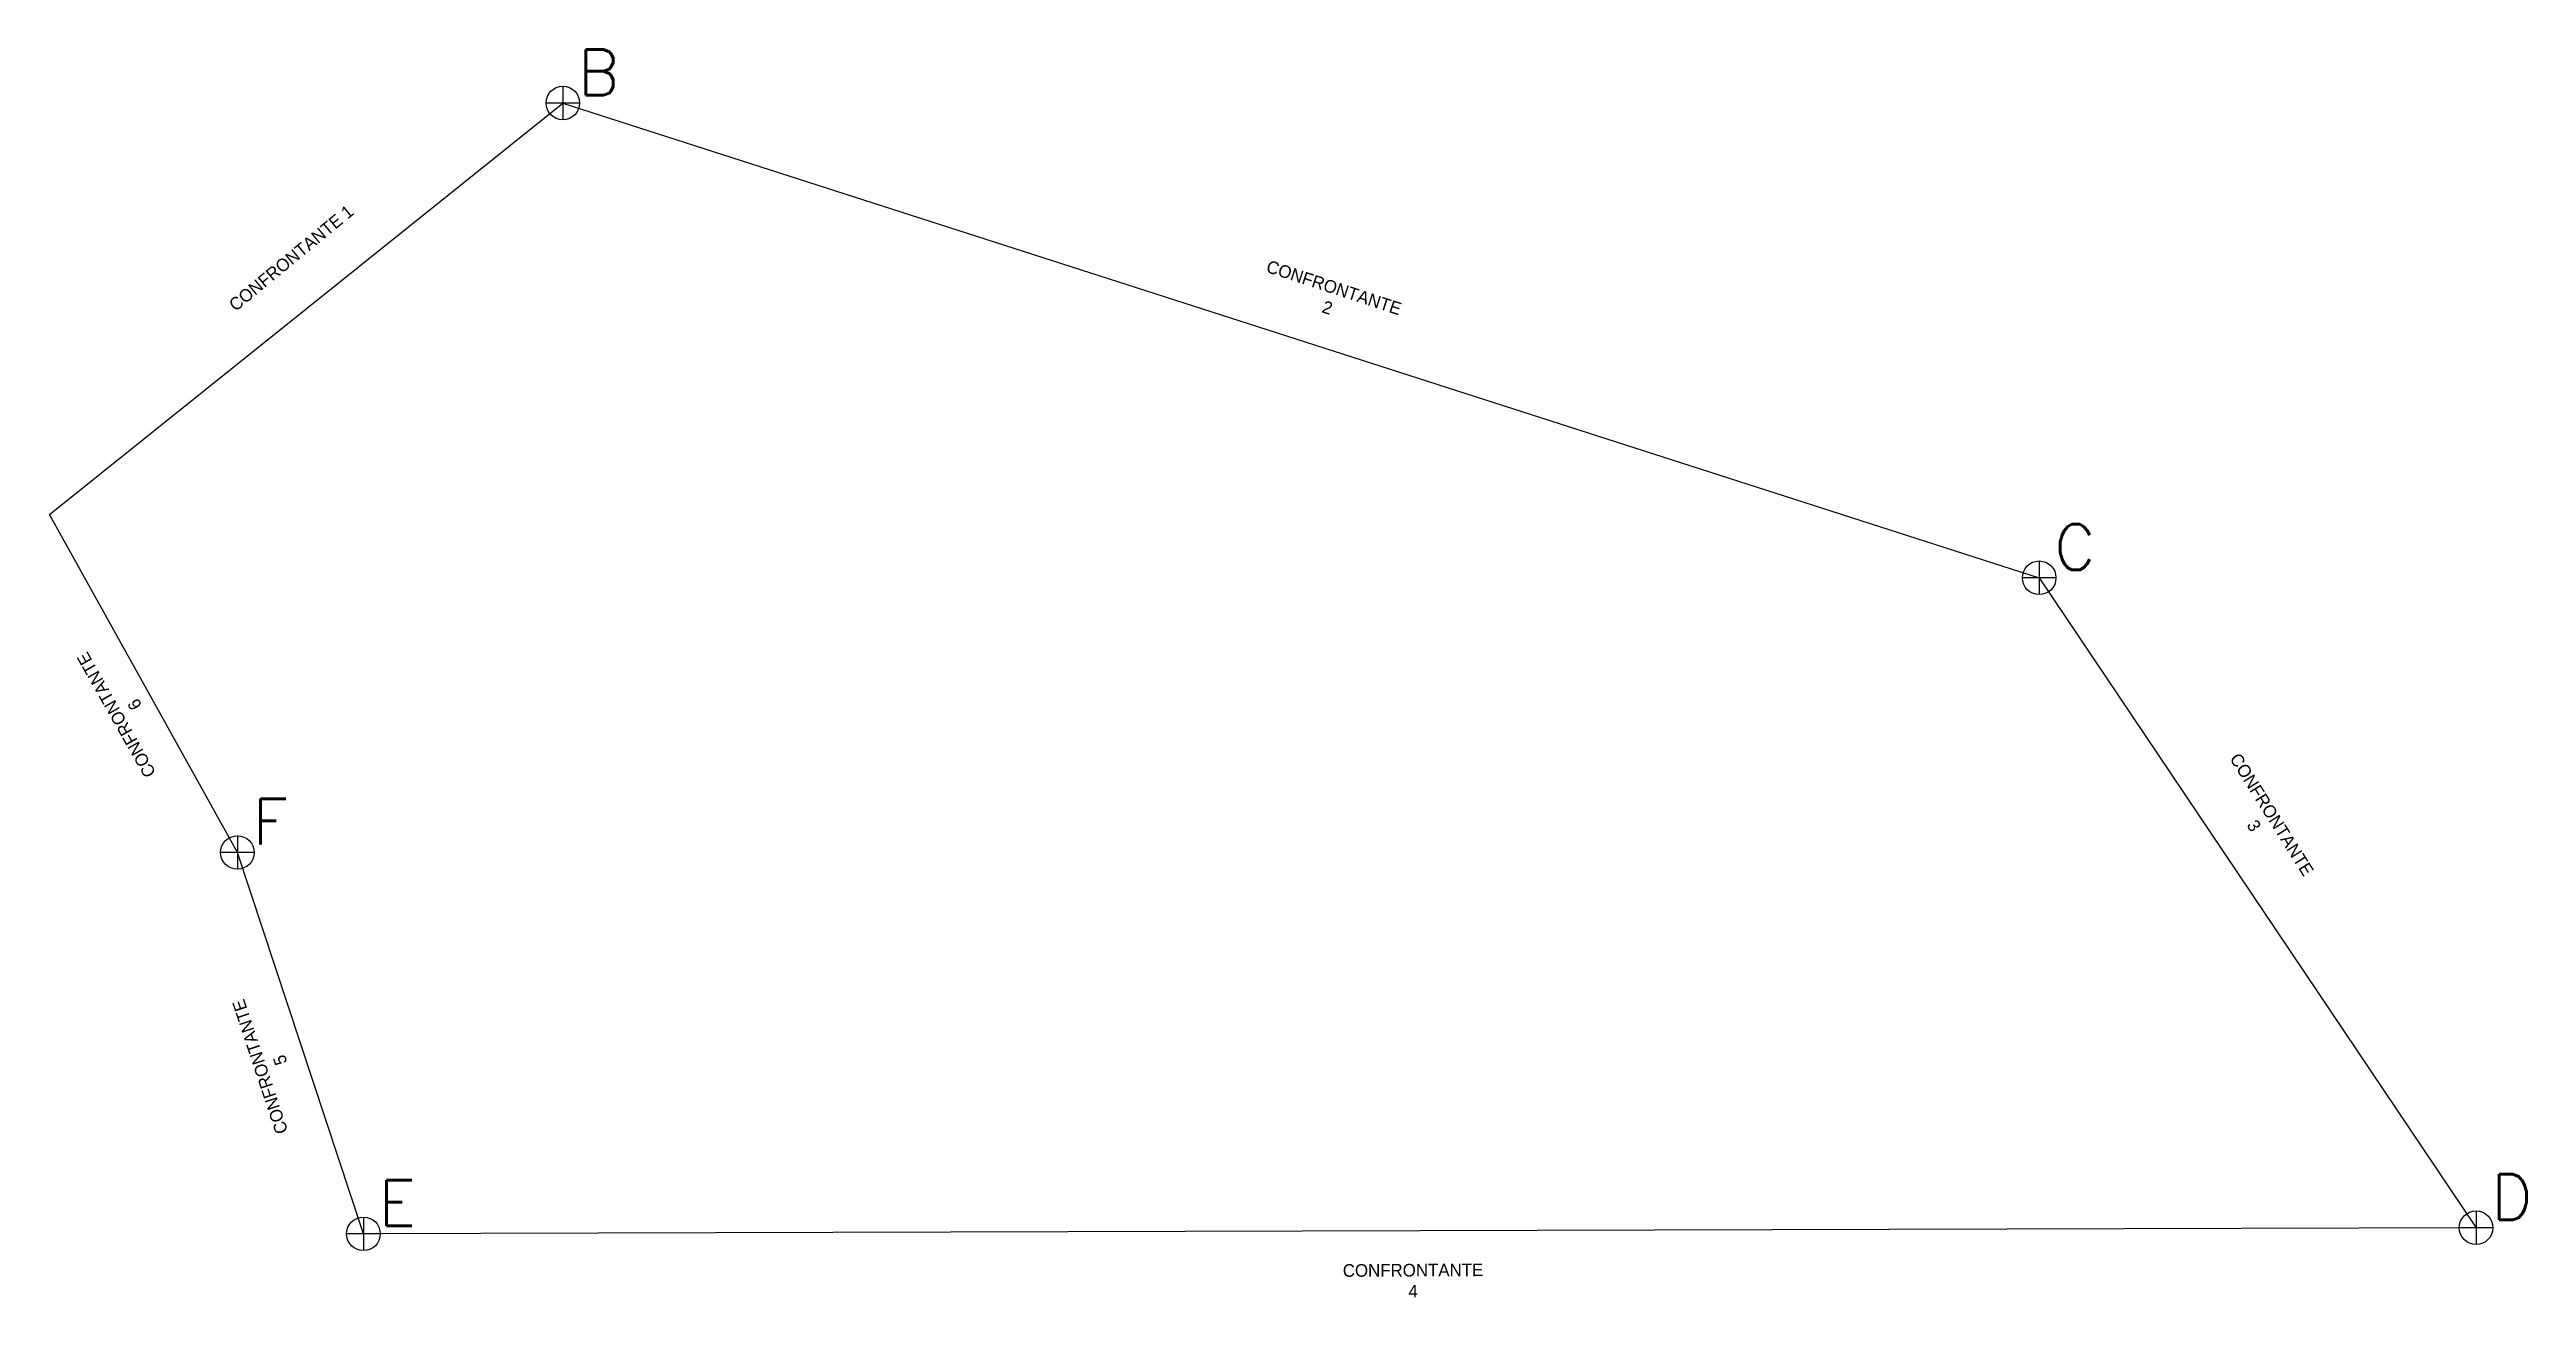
# Model space of a CAD drawing. Header units: millimetres. Extents: x -127 to 4076, y -110 to 475.
# Drawn here: x 1026.5 to 1156.2, y 76.3 to 141.7 of the extents above; entities that cross this region are included whole.
import ezdxf

# ---------------------------------------------------------------- set-up
doc = ezdxf.new("R2010")
doc.units = ezdxf.units.MM
doc.layers.add('AR-ALV', color=4, linetype='Continuous')
doc.styles.add('Romans', font='romans.shx')

msp = doc.modelspace()

# ---------------------------------------------------------------- texts
at = {"char_height": 2.392, "attachment_point": 1, "style": 'Romans'}
for s, insert in [('B', (1054.189, 141.688)), ('C', (1131.486, 116.827)), ('F', (1037.151, 102.443)), ('E', (1043.75, 82.474)), ('D', (1154.362, 82.792))]:
    msp.add_mtext_dynamic_manual_height_columns(s, width=5.82259, gutter_width=3.588, heights=[0], dxfattribs=dict(at, insert=insert))
at = {"char_height": 0.66, "attachment_point": 5}
for s, width, gutter_width, insert, rotation in [('CONFRONTANTE 1', 8.68916, 0.33, (1039.177, 130.767), 39.50334), ('CONFRONTANTE 2', 4.34458, 0.165, (1093.602, 128.7), 341.91425), ('CONFRONTANTE 6', 4.34458, 0.165, (1030.501, 107.118), 119.54067), ('CONFRONTANTE 3', 4.34458, 0.165, (1142.406, 101.334), 302.10876), ('CONFRONTANTE 5', 4.34458, 0.165, (1038.073, 88.595), 108.38493), ('CONFRONTANTE 4', 4.34458, 0.165, (1097.913, 77.219), 0.27382)]:
    msp.add_mtext_dynamic_manual_height_columns(s, width=width, gutter_width=gutter_width, heights=[0], dxfattribs=dict(at, insert=insert, rotation=rotation))

# ---------------------------------------------------------------- linework, layer by layer
for p, q in [((1054.278, 138.886), (1052.517, 138.886)), ((1053.397, 139.767), (1053.397, 138.006)), ((1130.695, 114.905), (1130.695, 113.144)), ((1131.575, 114.025), (1129.814, 114.025)), ((1036.36, 100.522), (1036.36, 98.761)), ((1037.241, 99.641), (1035.48, 99.641)), ((1042.959, 80.552), (1042.959, 78.791)), ((1153.571, 80.87), (1153.571, 79.109)), ((1043.84, 79.671), (1042.079, 79.671)), ((1154.451, 79.99), (1152.691, 79.99))]:
    msp.add_line(p, q)
for centre in [(1053.397, 138.886), (1053.397, 138.886), (1130.695, 114.025), (1130.695, 114.025), (1036.36, 99.641), (1036.36, 99.641), (1042.959, 79.671), (1042.959, 79.671), (1153.571, 79.99), (1153.571, 79.99)]:
    msp.add_circle(centre, 0.88)
at = {"layer": 'AR-ALV'}
for p, q in [((1026.523, 117.339), (1053.397, 138.886)), ((1053.397, 138.886), (1130.695, 114.025)), ((1036.36, 99.641), (1026.523, 117.339)), ((1130.695, 114.025), (1153.571, 79.99)), ((1042.959, 79.671), (1036.36, 99.641)), ((1153.571, 79.99), (1042.959, 79.671))]:
    msp.add_line(p, q, dxfattribs=at)

msp.set_redraw_order([(e.dxf.handle, doc.entitydb.next_handle()) for e in msp.query("TEXT MTEXT ATTDEF DIMENSION ARC_DIMENSION")])  # texts and dimensions are drawn at this point

doc.saveas('drawing.dxf')
